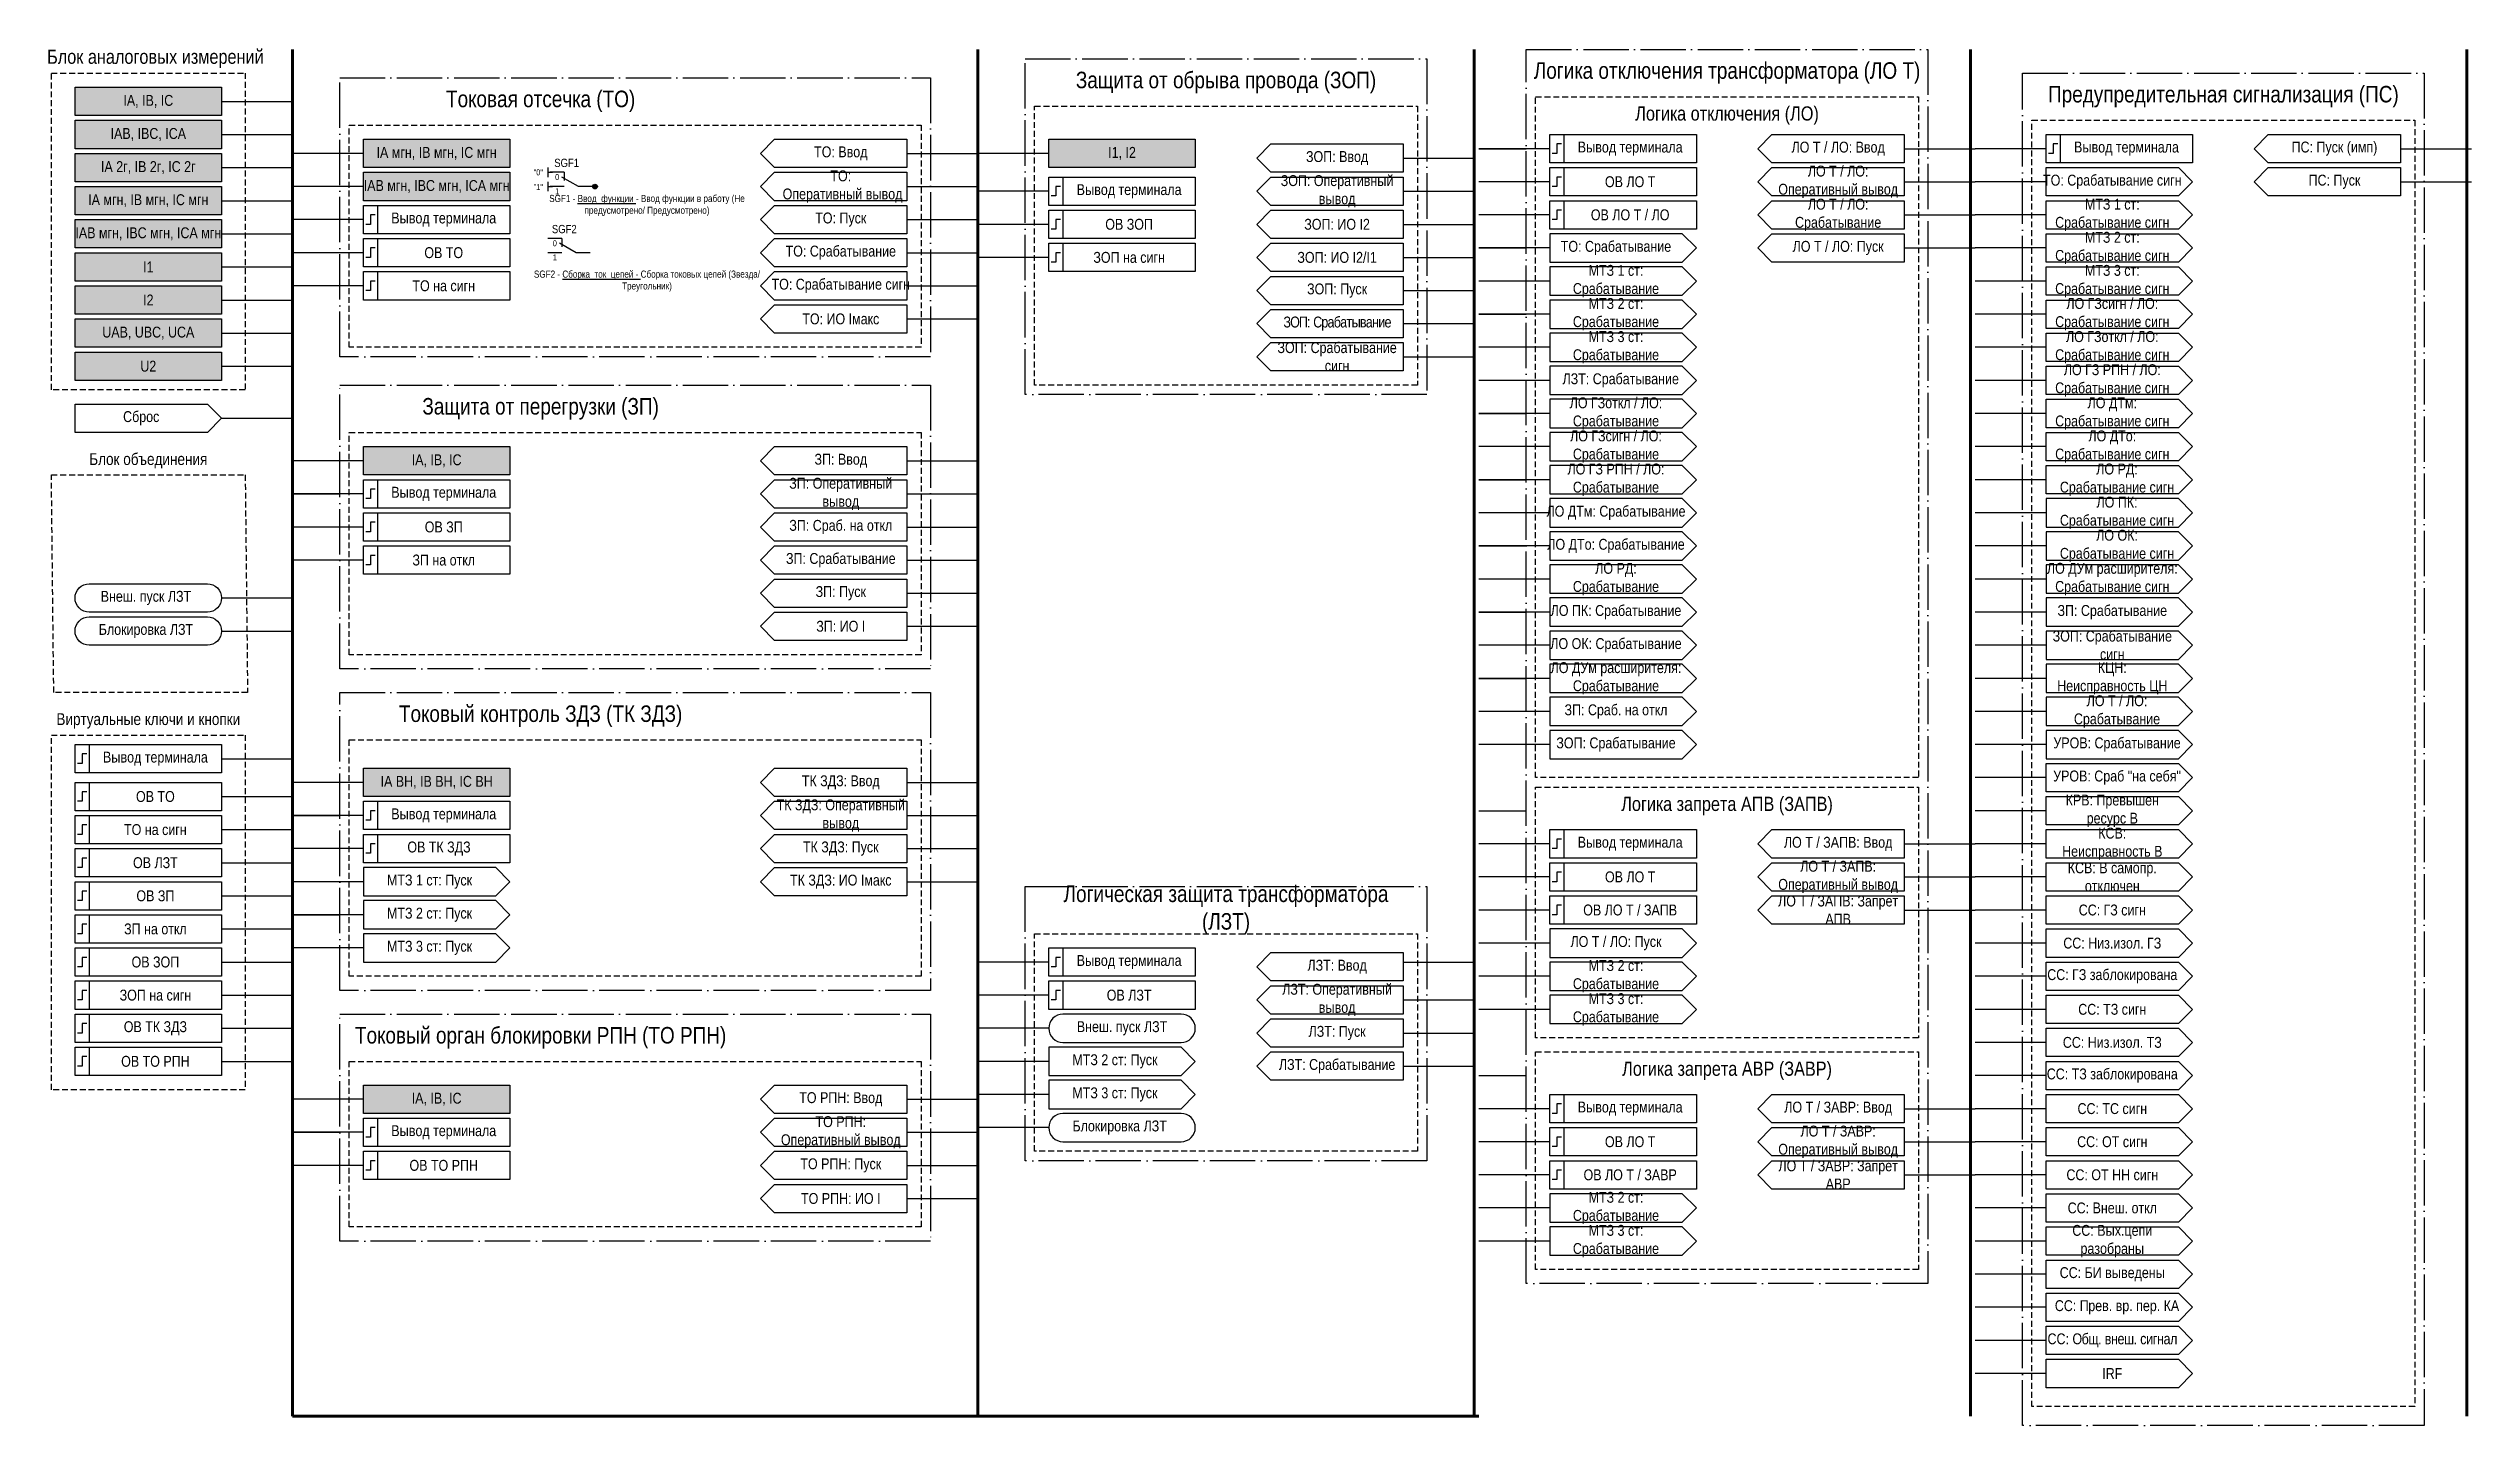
# Model space of a CAD drawing. Header units: millimetres. Extents: x -981 to 1720, y -66 to 612.
# Drawn here: x -981 to -468, y -21 to 270 of the extents above; entities that cross this region are included whole.
import ezdxf
from ezdxf.enums import TextEntityAlignment as Align

# ---------------------------------------------------------------- set-up
doc = ezdxf.new("R2010")
doc.units = ezdxf.units.MM
doc.linetypes.add('ACAD_ISO04W100', pattern=[30, 24, -3, 0, -3])
doc.linetypes.add('штриховая2', pattern=[0.375, 0.25, -0.125])
doc.layers.add('TEXT', color=7, linetype='Continuous', lineweight=25)
doc.layers.add('Основная', color=7, linetype='Continuous')
doc.styles.add('2.5_Gost_RD', font='ARIALN.TTF', dxfattribs={"height": 2.5})
doc.styles.add('3.5_Gost_RD', font='ARIALN.TTF', dxfattribs={"height": 3.5})
doc.styles.add('Вывод', font='ARIALN.TTF', dxfattribs={"height": 2.5})
doc.styles.add('Компонент', font='ARIALN.TTF', dxfattribs={"height": 3.5})

msp = doc.modelspace()

# ---------------------------------------------------------------- texts
at = {"color": 1, "ltscale": 100, "insert": (-625.5, 265), "char_height": 3.5, "width": 85, "attachment_point": 5, "style": '3.5_Gost_RD'}
msp.add_mtext('{\\C30;\\c3639023;Логика отключения трансформатора (ЛО Т)}', dxfattribs=at)
at = {"color": 30, "ltscale": 100, "true_color": 0xef8637, "attachment_point": 5, "style": '3.5_Gost_RD'}
for s, insert, char_height, width in [('Токовая отсечка (ТО)', (-876.5, 259), 3.5, 85), ('Защита от обрыва провода (ЗОП)', (-731.5, 263), 3.5, 85), ('Предупредительная сигнализация (ПС)', (-520.5, 260), 3.5, 85), ('Логика отключения (ЛО)', (-625.5, 256), 3, 81), ('Защита от перегрузки (ЗП)', (-876.5, 194), 3.5, 85), ('{\\C30;\\c1938679;Токовый контроль ЗДЗ (ТК ЗДЗ)}', (-876.5, 129), 3.5, 85), ('Логика запрета АПВ (ЗАПВ)', (-625.5, 110), 3, 81), ('Логическая защита трансформатора \\P(ЛЗТ) ', (-731.5, 88), 3.5, 85), ('Токовый орган блокировки РПН (ТО РПН)', (-876.5, 61), 3.5, 85), ('Логика запрета АВР (ЗАВР)', (-625.5, 54), 3, 81)]:
    msp.add_mtext(s, dxfattribs=dict(at, insert=insert, char_height=char_height, width=width))
at = {"color": 0, "ltscale": 100, "char_height": 2.3, "attachment_point": 5, "style": '2.5_Gost_RD'}
for s, insert, width in [('{\\C256;IA, IB, IC}', (-959.5, 259), 23.725), ('{\\C256;IAB, IBC, ICA}', (-959.5, 252), 23.725), ('{\\C256;IA 2г, IB 2г, IC 2г}', (-959.5, 245), 23.725), ('{\\C256;IA мгн, IB мгн, IC мгн}', (-898.5, 248), 31), ('{\\C256;Вывод терминала}', (-646, 249), 28), ('{\\C256;IAB мгн, IBC мгн, ICA мгн}', (-898.5, 241), 31), ('{\\C256;IA мгн, IB мгн, IC мгн}', (-959.5, 238), 31), ('{\\C256;IAB мгн, IBC мгн, ICA мгн}', (-959.5, 231), 31), ('{\\C256;I1}', (-959.5, 224), 23.725), ('{\\C256;I2}', (-959.5, 217), 23.725), ('{\\C256;UAB, UBC, UCA}', (-959.5, 210), 23.725), ('{\\C256;U2}', (-959.5, 203), 23.725), ('{\\C256;IA, IB, IC}', (-898.5, 183), 23.725), ('{\\C256;Вывод терминала}', (-897, 176), 28), ('{\\C256;УРОВ: Срабатывание}', (-543, 123), 28), ('{\\C256;IA ВН, IB ВН, IC ВН}', (-898.5, 115), 31), ('{\\C256;УРОВ: Сраб "на себя"}', (-543, 116), 28), ('{\\C256;Вывод терминала}', (-897, 108), 28), ('{\\C256;Вывод терминала}', (-646, 102), 28), ('{\\C256;IA, IB, IC}', (-898.5, 48), 31), ('{\\C256;Вывод терминала}', (-646, 46), 28), ('{\\C256;Вывод терминала}', (-897, 41), 28)]:
    msp.add_mtext(s, dxfattribs=dict(at, insert=insert, width=width))
at = {"ltscale": 100, "attachment_point": 5, "style": '2.5_Gost_RD'}
for s, insert, char_height, width in [('ТО: Ввод', (-813, 248), 2.3, 28), ('ТО:\\P Оперативный вывод', (-813, 241), 2.3, 28), ('МТЗ 1 ст: Срабатывание сигн', (-544, 235), 2.3, 27), ('МТЗ 2 ст: Срабатывание сигн', (-544, 228), 2.3, 27), ('МТЗ 1 ст: Срабатывание ', (-649, 221), 2.3, 28), ('МТЗ 3 ст: Срабатывание сигн', (-544, 221), 2.3, 27), ('МТЗ 2 ст: Срабатывание ', (-649, 214), 2.3, 28), ('ЛО ГЗсигн / ЛО: Срабатывание сигн', (-544, 214), 2.3, 28), ('МТЗ 3 ст: Срабатывание ', (-649, 207), 2.3, 28), ('ЛО ГЗоткл / ЛО: Срабатывание сигн', (-544, 207), 2.3, 28), ('ЛЗТ: Срабатывание ', (-648, 200), 2.3, 28), ('ЛО ГЗ РПН / ЛО: Срабатывание сигн', (-544, 200), 2.3, 28), ('ЛО ДТм: Срабатывание сигн', (-544, 193), 2.3, 28), ('Сброс', (-961, 192), 2.3, 28), ('Блок объединения', (-959.5, 183), 2.5, 41), ('ЛО ДТо: Срабатывание сигн', (-544, 186), 2.3, 28), ('ЗП: Ввод', (-813, 183), 2.3, 28), ('ЛО РД: Срабатывание сигн', (-543, 179), 2.3, 26.9935), ('ЛО ПК: Срабатывание сигн', (-543, 172), 2.3, 26.3225), ('ЛО ОК: Срабатывание сигн', (-543, 165), 2.3, 26.3224), ('ЛО ДУм расширителя: Срабатывание сигн', (-544, 158), 2.3, 28), ('ЗП: Пуск', (-813, 155), 2.3, 28), ('ЗП: ИО I', (-813, 148), 2.3, 28), ('ЛО ПК: Срабатывание', (-649, 151), 2.3, 26.5331), ('ЛО ОК: Срабатывание', (-649, 144), 2.3, 26.3606), ('ЛО ДУм расширителя: Срабатывание', (-649, 137), 2.3, 37.4537), ('КЦН: \\PНеисправность ЦН', (-544, 137), 2.3, 28), ('Виртуальные ключи и кнопки', (-959.5, 128), 2.5, 41), ('ТК ЗДЗ: Ввод', (-813, 115), 2.3, 28), ('ТК ЗДЗ: Оперативный вывод', (-813, 108), 2.3, 28), ('ТК ЗДЗ: Пуск', (-813, 101), 2.3, 28), ('ОВ ТК ЗДЗ ', (-898, 101), 2.3, 28), ('ТК ЗДЗ: ИО Iмакс', (-813, 94), 2.3, 28), ('СС: ГЗ сигн', (-544, 88), 2.3, 28), ('СС: Низ.изол. ГЗ', (-544, 81), 2.3, 28), ('МТЗ 2 ст: Срабатывание ', (-649, 74), 2.3, 28), ('МТЗ 3 ст: Срабатывание ', (-649, 67), 2.3, 28), ('СС: ТЗ сигн', (-544, 67), 2.3, 28), ('ОВ ТК ЗДЗ ', (-958, 63), 2.3, 28), ('ОВ ТО РПН ', (-958, 56), 2.3, 28), ('СС: Низ.изол. ТЗ', (-544, 60), 2.3, 28), ('ТО РПН: Ввод', (-813, 48), 2.3, 28), ('СС: ТС сигн', (-544, 46), 2.3, 28), ('ТО РПН: Оперативный вывод', (-813, 41), 2.3, 27.0952), ('СС: ОТ сигн', (-544, 39), 2.3, 28), ('ОВ ТО РПН ', (-897, 34), 2.3, 28), ('ТО РПН: Пуск', (-813, 34), 2.3, 28), ('СС: ОТ НН сигн', (-544, 32), 2.3, 28), ('ТО РПН: ИО I', (-813, 27), 2.3, 28), ('МТЗ 2 ст: Срабатывание ', (-649, 25), 2.3, 28), ('СС: Внеш. откл', (-544, 25), 2.3, 28), ('МТЗ 3 ст: Срабатывание ', (-649, 18), 2.3, 28), ('СС: Вых.цепи разобраны', (-544, 18), 2.3, 28), ('СС: БИ выведены', (-544, 11), 2.3, 28)]:
    msp.add_mtext(s, dxfattribs=dict(at, insert=insert, char_height=char_height, width=width))
at = {"ltscale": 100, "insert": (-878, 241.5), "char_height": 1.25, "attachment_point": 1, "style": '3.5_Gost_RD'}
msp.add_mtext_dynamic_manual_height_columns('"1"', width=2, gutter_width=17.5, heights=[0], dxfattribs=at)
at = {"color": 30, "ltscale": 100, "char_height": 1.5, "width": 49.3097, "attachment_point": 5, "style": '3.5_Gost_RD'}
for s, insert in [('SGF1 - {\\LВвод_функции} - Ввод функции в работу (Не предусмотрено/ Предусмотрено)', (-854, 237)), ('SGF2 - {\\LСборка_ток_цепей -} Сборка токовых цепей (Звезда/ Треугольник)', (-854, 221))]:
    msp.add_mtext(s, dxfattribs=dict(at, insert=insert))
at = {"layer": 'TEXT', "ltscale": 100, "attachment_point": 5, "style": '2.5_Gost_RD'}
for s, insert, char_height, width in [('Блок аналоговых измерений', (-958, 268), 3, 46.1947), ('ЗОП: Ввод', (-708, 247), 2.3, 28), ('ЛО Т / ЛО: Ввод', (-602, 249), 2.3, 28), ('Вывод терминала', (-541, 249), 2.3, 28), ('ПС: Пуск (имп)', (-497, 249), 2.3, 28), ('ЗОП: Оперативный вывод', (-708, 240), 2.3, 28), ('ЛО Т / ЛО: Оперативный вывод', (-602, 242), 2.3, 28), ('ПС: Пуск', (-497, 242), 2.3, 28), ('ЛО Т / ЛО: Срабатывание', (-602, 235), 2.3, 28), ('ЛО Т / ЛО: Пуск', (-602, 228), 2.3, 28), ('ЛО ГЗоткл / ЛО: Срабатывание', (-649, 193), 2.3, 28), ('ЛО ГЗсигн / ЛО: Срабатывание', (-649, 186), 2.3, 28), ('ЗП: Оперативный вывод', (-813, 176), 2.3, 28), ('ЛО ГЗ РПН / ЛО: Срабатывание', (-649, 179), 2.3, 28), ('ЗП: Сраб. на откл', (-813, 169), 2.3, 28), ('\\A1;Внеш. пуск ЛЗТ', (-960, 154), 2.3, 31), ('\\A1;Блокировка ЛЗТ', (-960, 147), 2.3, 31), ('ЛО Т / ЛО: Срабатывание', (-543, 130), 2.3, 28), ('ЗП: Сраб. на откл', (-649, 130), 2.3, 28), ('ЗОП: Срабатывание', (-649, 123), 2.3, 28), ('ЛО Т / ЗАПВ: Ввод', (-602, 102), 2.3, 28), ('ЛО Т / ЗАПВ: Оперативный вывод', (-602, 95), 2.3, 28), ('МТЗ 1 ст: Пуск', (-900, 94), 2.3, 28), ('МТЗ 2 ст: Пуск', (-900, 87), 2.3, 28), ('ЛО Т / ЗАПВ: Запрет АПВ', (-602, 88), 2.3, 28), ('ЛО Т / ЛО: Пуск', (-649, 81), 2.3, 28), ('МТЗ 3 ст: Пуск', (-900, 80), 2.3, 28), ('ЛЗТ: Ввод', (-708, 76), 2.3, 28), ('ЛЗТ: Оперативный вывод', (-708, 69), 2.3, 28), ('\\A1;Внеш. пуск ЛЗТ', (-753.5, 63), 2.3, 31), ('ЛЗТ: Пуск', (-708, 62), 2.3, 28), ('МТЗ 2 ст: Пуск', (-755, 56), 2.3, 28), ('ЛЗТ: Срабатывание', (-708, 55), 2.3, 28), ('МТЗ 3 ст: Пуск', (-755, 49), 2.3, 28), ('ЛО Т / ЗАВР: Ввод', (-602, 46), 2.3, 28), ('\\A1;Блокировка ЛЗТ', (-754, 42), 2.3, 31), ('ЛО Т / ЗАВР: Оперативный вывод', (-602, 39), 2.3, 28), ('ЛО Т / ЗАВР: Запрет АВР', (-602, 32), 2.3, 28), ('СС: {\\T0.95;Общ. внеш. сигнал}', (-544, -3), 2.3, 28)]:
    msp.add_mtext(s, dxfattribs=dict(at, insert=insert, char_height=char_height, width=width))
at = {"layer": 'TEXT', "color": 0, "ltscale": 100, "char_height": 2.3, "attachment_point": 5, "style": '2.5_Gost_RD'}
for s, insert, width in [('{\\C256;I1, I2}', (-753.5, 248), 31), ('{\\C256;Вывод терминала}', (-752, 240), 28), ('{\\C256;ОВ ЛО Т}', (-646, 242), 28), ('{\\C256;ТО: Срабатывание сигн}', (-544, 242), 28), ('{\\C256;ОВ ЛО Т / ЛО}', (-646, 235), 28), ('{\\C256;Вывод терминала}', (-897, 234), 28), ('{\\C256;ТО: Пуск}', (-813, 234), 28), ('{\\C256;ОВ ЗОП}', (-752, 233), 28), ('{\\C256;ЗОП: ИО I2}', (-708, 233), 28), ('{\\C256;ОВ ТО}', (-897, 227), 28), ('{\\C256;ТО: Срабатывание}', (-813, 227), 28), ('{\\C256;ЗОП на сигн}', (-752, 226), 28), ('{\\C256;ЗОП: ИО I2/I1}', (-708, 226), 28), ('{\\C256;ТО на сигн}', (-897, 220), 28), ('{\\C256;ТО: Срабатывание сигн}', (-813, 220), 28), ('{\\C256;ЗОП: Пуск}', (-708, 219), 28), ('{\\C256;ТО: ИО Iмакс}', (-813, 213), 28), ('{\\T0.9;\\C256;ЗОП: Срабатывание}', (-708, 212), 28), ('{\\C256;ЗОП: Срабатывание сигн}', (-708, 205), 28), ('{\\C256;ОВ ЗП}', (-897, 169), 28), ('{\\C256;ЛО ДТм: Срабатывание}', (-649, 172), 28), ('{\\C256;ЛО ДТо: Срабатывание}', (-649, 165), 28), ('{\\C256;ЗП на откл}', (-897, 162), 28), ('{\\C256;ЗП: Срабатывание}', (-813, 162), 28), ('{\\C256;ЛО РД: Срабатывание}', (-649, 158), 25.2389), ('{\\C256;ЗП: Срабатывание}', (-544, 151), 28), ('{\\C256;ЗОП: Срабатывание сигн}', (-544, 144), 28), ('{\\C256;Вывод терминала}', (-958, 120), 28), ('{\\C256;ОВ ТО}', (-958, 112), 28), ('{\\C256;КРВ: Превышен ресурс В}', (-544, 109), 28), ('{\\C256;ТО на сигн}', (-958, 105), 28), ('{\\C256;КСВ: \\PНеисправность В}', (-544, 102), 28), ('{\\C256;ОВ ЛЗТ}', (-958, 98), 28), ('{\\C256;КСВ: В самопр. отключен}', (-544, 95), 28), ('{\\C256;ОВ ЛО Т}', (-646, 95), 28), ('{\\C256;ОВ ЗП}', (-958, 91), 28), ('{\\C256;ЗП на откл}', (-958, 84), 28), ('{\\C256;ОВ ЗОП}', (-958, 77), 28), ('{\\C256;Вывод терминала}', (-752, 77), 28), ('{\\C256;СС: ГЗ заблокирована}', (-544, 74), 28), ('{\\C256;ЗОП на сигн}', (-958, 70), 28), ('{\\C256;ОВ ЛЗТ}', (-752, 70), 28), ('{\\C256;СС: ТЗ заблокирована}', (-544, 53), 28), ('{\\C256;ОВ ЛО Т}', (-646, 39), 28), ('{\\C256;СС: \\T0.95;П\\T1;рев. вр. пер. КА}', (-543, 4), 28), ('{\\C256;IRF}', (-544, -10), 28)]:
    msp.add_mtext(s, dxfattribs=dict(at, insert=insert, width=width))
at = {"layer": 'Основная', "color": 0, "ltscale": 100, "char_height": 2.3, "width": 28, "attachment_point": 5, "style": '2.5_Gost_RD'}
for s, insert in [('{\\C256;ТО: Срабатывание}', (-649, 228)), ('{\\C256;ОВ ЛО Т / ЗАПВ}', (-646, 88)), ('{\\C256;ОВ ЛО Т / ЗАВР}', (-646, 32))]:
    msp.add_mtext(s, dxfattribs=dict(at, insert=insert))

# ---------------------------------------------------------------- blocks, each defined once
blk = doc.blocks.new('*U958')
at = {"layer": 'Основная', "color": 0}
blk.add_line((0, 0), (7, 4), dxfattribs=at)
at = {"layer": 'Основная', "ltscale": 0.35}
blk.add_line((6, 6), (6, 2.5), dxfattribs=at)
blk = doc.blocks.new('*U985')
at = {"layer": 'Основная', "color": 0}
for p, q in [((-3, 6), (-9, 6)), ((-3, 0), (-9, 0)), ((9, 0), (3, 0))]:
    blk.add_line(p, q, dxfattribs=at)
at = {"layer": 'Основная', "ltscale": 0.25, "xscale": -1}
blk.add_blockref('*U958', (3, 0), dxfattribs=at)
at = {"layer": 'Основная'}
for tag, height, style, p in [('ОУ', 3.5, 'Компонент', (-2, 10)), ('В1', 2.5, 'Вывод', (-14, 6)), ('В2', 2.5, 'Вывод', (-6, 4)), ('В3', 2.5, 'Вывод', (-6, -2))]:
    blk.add_attdef(tag, text='', height=height, dxfattribs=dict(at, style=style)).set_placement(p, align=Align.MIDDLE_CENTER)
blk = doc.blocks.new('Точка')
at = {"ltscale": 100}
h = blk.add_hatch(color=256, dxfattribs=at)
h.dxf.hatch_style = 1
edge = h.paths.add_edge_path()
edge.add_arc((0, 0), 0.5, 0, 360)
blk.add_circle((0, 0), 0.5, dxfattribs=at)

# ---------------------------------------------------------------- hatches: boundary and pattern name
at = {"ltscale": 100, "true_color": 0xef8637}
h = msp.add_hatch(color=30, dxfattribs=at)
h.dxf.hatch_style = 1
h.paths.add_polyline_path([(-975, 262), (-944, 262), (-944, 256), (-975, 256)])
h = msp.add_hatch(color=30, dxfattribs=at)
h.dxf.hatch_style = 1
h.paths.add_polyline_path([(-975, 255), (-944, 255), (-944, 249), (-975, 249)])
h = msp.add_hatch(color=30, dxfattribs=at)
h.dxf.hatch_style = 1
h.paths.add_polyline_path([(-975, 248), (-944, 248), (-944, 242), (-975, 242)])
h = msp.add_hatch(color=30, dxfattribs=at)
h.dxf.hatch_style = 1
h.paths.add_polyline_path([(-914, 251), (-883, 251), (-883, 245), (-914, 245)])
h = msp.add_hatch(color=30, dxfattribs=at)
h.dxf.hatch_style = 1
h.paths.add_polyline_path([(-769, 251), (-738, 251), (-738, 245), (-769, 245)])
h = msp.add_hatch(color=30, dxfattribs=at)
h.dxf.hatch_style = 1
h.paths.add_polyline_path([(-975, 241), (-944, 241), (-944, 235), (-975, 235)])
h = msp.add_hatch(color=30, dxfattribs=at)
h.dxf.hatch_style = 1
h.paths.add_polyline_path([(-914, 244), (-883, 244), (-883, 238), (-914, 238)])
h = msp.add_hatch(color=30, dxfattribs=at)
h.dxf.hatch_style = 1
h.paths.add_polyline_path([(-975, 234), (-944, 234), (-944, 228), (-975, 228)])
h = msp.add_hatch(color=30, dxfattribs=at)
h.dxf.hatch_style = 1
h.paths.add_polyline_path([(-975, 227), (-944, 227), (-944, 221), (-975, 221)])
h = msp.add_hatch(color=30, dxfattribs=at)
h.dxf.hatch_style = 1
h.paths.add_polyline_path([(-975, 220), (-944, 220), (-944, 214), (-975, 214)])
h = msp.add_hatch(color=30, dxfattribs=at)
h.dxf.hatch_style = 1
h.paths.add_polyline_path([(-975, 213), (-944, 213), (-944, 207), (-975, 207)])
h = msp.add_hatch(color=30, dxfattribs=at)
h.dxf.hatch_style = 1
h.paths.add_polyline_path([(-975, 206), (-944, 206), (-944, 200), (-975, 200)])
h = msp.add_hatch(color=30, dxfattribs=at)
h.dxf.hatch_style = 1
h.paths.add_polyline_path([(-914, 186), (-883, 186), (-883, 180), (-914, 180)])
h = msp.add_hatch(color=30, dxfattribs=at)
h.dxf.hatch_style = 1
h.paths.add_polyline_path([(-914, 118), (-883, 118), (-883, 112), (-914, 112)])
h = msp.add_hatch(color=30, dxfattribs=at)
h.dxf.hatch_style = 1
h.paths.add_polyline_path([(-914, 51), (-883, 51), (-883, 45), (-914, 45)])

# ---------------------------------------------------------------- linework, layer by layer
at = {"lineweight": 100, "ltscale": 100}
for p, q in [((-929, 270), (-929, -19)), ((-784, 270), (-784, -19)), ((-679, 270), (-679, -19)), ((-574, 270), (-574, -19)), ((-469, 270), (-469, -19)), ((-929, -19), (-678, -19))]:
    msp.add_line(p, q, dxfattribs=at)
at = {"ltscale": 100}
for p, q in [((-944, 259), (-929, 259)), ((-944, 252), (-929, 252)), ((-914, 248), (-929, 248)), ((-799, 248), (-784, 248)), ((-769, 248), (-784, 248)), ((-694, 247), (-679, 247)), ((-663, 249), (-678, 249)), ((-678, 249), (-668, 249)), ((-588, 249), (-573, 249)), ((-558, 249), (-573, 249)), ((-483, 249), (-468, 249)), ((-944, 245), (-929, 245)), ((-914, 241), (-929, 241)), ((-875, 245), (-875, 243)), ((-875, 244), (-874, 244)), ((-875, 242), (-875, 240)), ((-875, 241), (-874, 241)), ((-799, 241), (-784, 241)), ((-663, 242), (-678, 242)), ((-588, 242), (-573, 242)), ((-558, 242), (-573, 242)), ((-483, 242), (-468, 242)), ((-944, 238), (-929, 238)), ((-769, 240), (-784, 240)), ((-694, 240), (-679, 240)), ((-944, 231), (-929, 231)), ((-914, 234), (-929, 234)), ((-799, 234), (-784, 234)), ((-769, 233), (-784, 233)), ((-694, 233), (-679, 233)), ((-663, 235), (-678, 235)), ((-588, 235), (-573, 235)), ((-558, 235), (-573, 235)), ((-914, 227), (-929, 227)), ((-799, 227), (-784, 227)), ((-769, 226), (-784, 226)), ((-694, 226), (-679, 226)), ((-663, 228), (-678, 228)), ((-678, 228), (-668, 228)), ((-588, 228), (-573, 228)), ((-558, 228), (-573, 228)), ((-944, 224), (-929, 224)), ((-663, 221), (-678, 221)), ((-558, 221), (-573, 221)), ((-944, 217), (-929, 217)), ((-914, 220), (-929, 220)), ((-799, 220), (-784, 220)), ((-694, 219), (-679, 219)), ((-799, 213), (-784, 213)), ((-694, 212), (-679, 212)), ((-663, 214), (-678, 214)), ((-678, 214), (-668, 214)), ((-558, 214), (-573, 214)), ((-944, 210), (-929, 210)), ((-663, 207), (-678, 207)), ((-558, 207), (-573, 207)), ((-944, 203), (-929, 203)), ((-694, 205), (-679, 205)), ((-663, 200), (-678, 200)), ((-558, 200), (-573, 200)), ((-944, 192), (-929, 192)), ((-663, 193), (-678, 193)), ((-678, 193), (-668, 193)), ((-558, 193), (-573, 193)), ((-663, 186), (-678, 186)), ((-558, 186), (-573, 186)), ((-914, 183), (-929, 183)), ((-799, 183), (-784, 183)), ((-914, 176), (-929, 176)), ((-929, 176), (-919, 176)), ((-799, 176), (-784, 176)), ((-663, 179), (-678, 179)), ((-678, 179), (-668, 179)), ((-558, 179), (-573, 179)), ((-663, 172), (-678, 172)), ((-558, 172), (-573, 172)), ((-914, 169), (-929, 169)), ((-799, 169), (-784, 169)), ((-663, 165), (-678, 165)), ((-678, 165), (-668, 165)), ((-558, 165), (-573, 165)), ((-914, 162), (-929, 162)), ((-799, 162), (-784, 162)), ((-944, 154), (-929, 154)), ((-827, 158), (-830, 155)), ((-830, 155), (-827, 152)), ((-827, 158), (-799, 158)), ((-799, 155), (-784, 155)), ((-663, 158), (-678, 158)), ((-558, 158), (-573, 158)), ((-827, 151), (-830, 148)), ((-827, 151), (-799, 151)), ((-663, 151), (-678, 151)), ((-678, 151), (-668, 151)), ((-558, 151), (-573, 151)), ((-944, 147), (-929, 147)), ((-830, 148), (-827, 145)), ((-799, 148), (-784, 148)), ((-663, 144), (-678, 144)), ((-558, 144), (-573, 144)), ((-663, 137), (-678, 137)), ((-678, 137), (-668, 137)), ((-558, 137), (-573, 137)), ((-663, 130), (-678, 130)), ((-558, 130), (-573, 130)), ((-944, 120), (-929, 120)), ((-663, 123), (-678, 123)), ((-558, 123), (-573, 123)), ((-914, 115), (-929, 115)), ((-799, 115), (-784, 115)), ((-558, 116), (-573, 116)), ((-944, 112), (-929, 112)), ((-914, 108), (-929, 108)), ((-929, 108), (-919, 108)), ((-799, 108), (-784, 108)), ((-678, 109), (-668, 109)), ((-558, 109), (-573, 109)), ((-944, 105), (-929, 105)), ((-827, 104), (-830, 101)), ((-827, 104), (-799, 104)), ((-944, 98), (-929, 98)), ((-914, 101), (-929, 101)), ((-830, 101), (-827, 98)), ((-799, 101), (-784, 101)), ((-663, 102), (-678, 102)), ((-588, 102), (-573, 102)), ((-558, 102), (-573, 102)), ((-914, 94), (-929, 94)), ((-827, 97), (-830, 94)), ((-830, 94), (-827, 91)), ((-827, 97), (-799, 97)), ((-799, 94), (-784, 94)), ((-663, 95), (-678, 95)), ((-588, 95), (-573, 95)), ((-558, 95), (-573, 95)), ((-944, 91), (-929, 91)), ((-663, 88), (-678, 88)), ((-616, 91), (-619, 88)), ((-619, 88), (-616, 85)), ((-588, 88), (-573, 88)), ((-558, 88), (-573, 88)), ((-944, 84), (-929, 84)), ((-914, 87), (-929, 87)), ((-929, 87), (-919, 87)), ((-944, 77), (-929, 77)), ((-914, 80), (-929, 80)), ((-769, 77), (-784, 77)), ((-694, 77), (-679, 77)), ((-663, 81), (-678, 81)), ((-558, 81), (-573, 81)), ((-663, 74), (-678, 74)), ((-558, 74), (-573, 74)), ((-944, 70), (-929, 70)), ((-769, 70), (-784, 70)), ((-694, 69), (-679, 69)), ((-663, 67), (-678, 67)), ((-558, 67), (-573, 67)), ((-944, 63), (-929, 63)), ((-769, 63), (-784, 63)), ((-694, 62), (-679, 62)), ((-558, 60), (-573, 60)), ((-944, 56), (-929, 56)), ((-769, 56), (-784, 56)), ((-694, 55), (-679, 55)), ((-678, 53), (-668, 53)), ((-558, 53), (-573, 53)), ((-914, 48), (-929, 48)), ((-799, 48), (-784, 48)), ((-769, 49), (-784, 49)), ((-769, 42), (-784, 42)), ((-663, 46), (-678, 46)), ((-588, 46), (-573, 46)), ((-558, 46), (-573, 46)), ((-914, 41), (-929, 41)), ((-929, 41), (-919, 41)), ((-827, 37), (-830, 34)), ((-827, 37), (-799, 37)), ((-799, 41), (-784, 41)), ((-663, 39), (-678, 39)), ((-588, 39), (-573, 39)), ((-558, 39), (-573, 39)), ((-914, 34), (-929, 34)), ((-830, 34), (-827, 31)), ((-799, 34), (-784, 34)), ((-663, 32), (-678, 32)), ((-616, 35), (-619, 32)), ((-619, 32), (-616, 29)), ((-588, 32), (-573, 32)), ((-558, 32), (-573, 32)), ((-827, 30), (-830, 27)), ((-830, 27), (-827, 24)), ((-827, 30), (-799, 30)), ((-799, 27), (-784, 27)), ((-663, 25), (-678, 25)), ((-558, 25), (-573, 25)), ((-663, 18), (-678, 18)), ((-558, 18), (-573, 18)), ((-558, 11), (-573, 11)), ((-558, 4), (-573, 4)), ((-558, -3), (-573, -3)), ((-558, -10), (-573, -10))]:
    msp.add_line(p, q, dxfattribs=at)
at = {"color": 251, "linetype": 'ACAD_ISO04W100', "lineweight": 30, "ltscale": 0.4, "true_color": 0x58595b}
for points in [[(-774, 268), (-689, 268), (-689, 197), (-774, 197)], [(-668, 270), (-583, 270), (-583, 9), (-668, 9)], [(-919, 264), (-794, 264), (-794, 205), (-919, 205)], [(-563, 265), (-478, 265), (-478, -21), (-563, -21)], [(-919, 199), (-794, 199), (-794, 139), (-919, 139)], [(-919, 134), (-794, 134), (-794, 71), (-919, 71)], [(-774, 93), (-689, 93), (-689, 35), (-774, 35)], [(-919, 66), (-794, 66), (-794, 18), (-919, 18)]]:
    msp.add_lwpolyline(points, close=True, dxfattribs=at)
at = {"color": 7, "linetype": 'штриховая2', "ltscale": 5}
for points in [[(-980, 265), (-939, 265), (-939, 198), (-980, 198)], [(-980, 180), (-939, 180), (-938.5, 134), (-979.5, 134)], [(-980, 125), (-939, 125), (-939, 50), (-980, 50)]]:
    msp.add_lwpolyline(points, close=True, dxfattribs=at)
at = {"ltscale": 100}
for points in [[(-975, 262), (-944, 262), (-944, 256), (-975, 256)], [(-975, 255), (-944, 255), (-944, 249), (-975, 249)], [(-663, 252), (-660, 252), (-660, 246), (-663, 246)], [(-663, 252), (-632, 252), (-632, 246), (-663, 246)], [(-558, 252), (-555, 252), (-555, 246), (-558, 246)], [(-558, 252), (-527, 252), (-527, 246), (-558, 246)], [(-975, 248), (-944, 248), (-944, 242), (-975, 242)], [(-914, 251), (-883, 251), (-883, 245), (-914, 245)], [(-799, 251), (-799, 245), (-827, 245), (-830, 248), (-827, 251)], [(-769, 251), (-738, 251), (-738, 245), (-769, 245)], [(-694, 250), (-694, 244), (-722, 244), (-725, 247), (-722, 250)], [(-975, 241), (-944, 241), (-944, 235), (-975, 235)], [(-914, 244), (-883, 244), (-883, 238), (-914, 238)], [(-799, 244), (-799, 238), (-827, 238), (-830, 241), (-827, 244)], [(-769, 243), (-766, 243), (-766, 237), (-769, 237)], [(-769, 243), (-738, 243), (-738, 237), (-769, 237)], [(-694, 243), (-694, 237), (-722, 237), (-725, 240), (-722, 243)], [(-663, 245), (-660, 245), (-660, 239), (-663, 239)], [(-663, 245), (-632, 245), (-632, 239), (-663, 239)], [(-914, 237), (-911, 237), (-911, 231), (-914, 231)], [(-914, 237), (-883, 237), (-883, 231), (-914, 231)], [(-769, 236), (-738, 236), (-738, 230), (-769, 230)], [(-769, 236), (-766, 236), (-766, 230), (-769, 230)], [(-663, 238), (-660, 238), (-660, 232), (-663, 232)], [(-663, 238), (-632, 238), (-632, 232), (-663, 232)], [(-975, 234), (-944, 234), (-944, 228), (-975, 228)], [(-975, 227), (-944, 227), (-944, 221), (-975, 221)], [(-914, 230), (-883, 230), (-883, 224), (-914, 224)], [(-914, 230), (-911, 230), (-911, 224), (-914, 224)], [(-769, 229), (-766, 229), (-766, 223), (-769, 223)], [(-769, 229), (-738, 229), (-738, 223), (-769, 223)], [(-914, 223), (-911, 223), (-911, 217), (-914, 217)], [(-914, 223), (-883, 223), (-883, 217), (-914, 217)], [(-975, 220), (-944, 220), (-944, 214), (-975, 214)], [(-975, 213), (-944, 213), (-944, 207), (-975, 207)], [(-975, 206), (-944, 206), (-944, 200), (-975, 200)], [(-914, 186), (-883, 186), (-883, 180), (-914, 180)], [(-914, 179), (-911, 179), (-911, 173), (-914, 173)], [(-914, 179), (-883, 179), (-883, 173), (-914, 173)], [(-914, 172), (-911, 172), (-911, 166), (-914, 166)], [(-914, 172), (-883, 172), (-883, 166), (-914, 166)], [(-827, 172), (-799, 172), (-799, 166), (-827, 166), (-830, 169)], [(-914, 165), (-911, 165), (-911, 159), (-914, 159)], [(-914, 165), (-883, 165), (-883, 159), (-914, 159)], [(-827, 165), (-799, 165), (-799, 159), (-827, 159), (-830, 162)], [(-975, 123), (-972, 123), (-972, 117), (-975, 117)], [(-975, 123), (-944, 123), (-944, 117), (-975, 117)], [(-914, 118), (-883, 118), (-883, 112), (-914, 112)], [(-975, 115), (-972, 115), (-972, 109), (-975, 109)], [(-975, 115), (-944, 115), (-944, 109), (-975, 109)], [(-975, 108), (-972, 108), (-972, 102), (-975, 102)], [(-975, 108), (-944, 108), (-944, 102), (-975, 102)], [(-914, 111), (-911, 111), (-911, 105), (-914, 105)], [(-914, 111), (-883, 111), (-883, 105), (-914, 105)], [(-914, 104), (-911, 104), (-911, 98), (-914, 98)], [(-914, 104), (-883, 104), (-883, 98), (-914, 98)], [(-663, 105), (-660, 105), (-660, 99), (-663, 99)], [(-663, 105), (-632, 105), (-632, 99), (-663, 99)], [(-975, 101), (-972, 101), (-972, 95), (-975, 95)], [(-975, 101), (-944, 101), (-944, 95), (-975, 95)], [(-663, 98), (-660, 98), (-660, 92), (-663, 92)], [(-663, 98), (-632, 98), (-632, 92), (-663, 92)], [(-975, 94), (-972, 94), (-972, 88), (-975, 88)], [(-975, 94), (-944, 94), (-944, 88), (-975, 88)], [(-663, 91), (-660, 91), (-660, 85), (-663, 85)], [(-663, 91), (-632, 91), (-632, 85), (-663, 85)], [(-975, 87), (-972, 87), (-972, 81), (-975, 81)], [(-975, 87), (-944, 87), (-944, 81), (-975, 81)], [(-975, 80), (-972, 80), (-972, 74), (-975, 74)], [(-975, 80), (-944, 80), (-944, 74), (-975, 74)], [(-769, 80), (-766, 80), (-766, 74), (-769, 74)], [(-769, 80), (-738, 80), (-738, 74), (-769, 74)], [(-975, 73), (-972, 73), (-972, 67), (-975, 67)], [(-975, 73), (-944, 73), (-944, 67), (-975, 67)], [(-769, 73), (-766, 73), (-766, 67), (-769, 67)], [(-769, 73), (-738, 73), (-738, 67), (-769, 67)], [(-975, 66), (-972, 66), (-972, 60), (-975, 60)], [(-975, 66), (-944, 66), (-944, 60), (-975, 60)], [(-975, 59), (-972, 59), (-972, 53), (-975, 53)], [(-975, 59), (-944, 59), (-944, 53), (-975, 53)], [(-914, 51), (-883, 51), (-883, 45), (-914, 45)], [(-663, 49), (-660, 49), (-660, 43), (-663, 43)], [(-663, 49), (-632, 49), (-632, 43), (-663, 43)], [(-914, 44), (-911, 44), (-911, 38), (-914, 38)], [(-914, 44), (-883, 44), (-883, 38), (-914, 38)], [(-663, 42), (-660, 42), (-660, 36), (-663, 36)], [(-663, 42), (-632, 42), (-632, 36), (-663, 36)], [(-914, 37), (-911, 37), (-911, 31), (-914, 31)], [(-914, 37), (-883, 37), (-883, 31), (-914, 31)], [(-663, 35), (-660, 35), (-660, 29), (-663, 29)], [(-663, 35), (-632, 35), (-632, 29), (-663, 29)]]:
    msp.add_lwpolyline(points, close=True, dxfattribs=at)
at = {"linetype": 'штриховая2', "ltscale": 5}
for points in [[(-772, 258), (-691, 258), (-691, 199), (-772, 199)], [(-666, 260), (-585, 260), (-585, 116), (-666, 116)], [(-917, 254), (-796, 254), (-796, 207), (-917, 207)], [(-561, 255), (-480, 255), (-480, -17), (-561, -17)], [(-917, 189), (-796, 189), (-796, 142), (-917, 142)], [(-917, 124), (-796, 124), (-796, 74), (-917, 74)], [(-666, 114), (-585, 114), (-585, 61), (-666, 61)], [(-772, 83), (-691, 83), (-691, 37), (-772, 37)], [(-666, 58), (-585, 58), (-585, 12), (-666, 12)], [(-917, 56), (-796, 56), (-796, 21), (-917, 21)]]:
    msp.add_lwpolyline(points, close=True, dxfattribs=at)
at = {"ltscale": 100}
for points in [[(-619, 249), (-616, 252), (-588, 252), (-588, 246), (-616, 246), (-619, 249)], [(-514, 249), (-511, 252), (-483, 252), (-483, 246), (-511, 246), (-514, 249)], [(-619, 242), (-616, 245), (-588, 245), (-588, 239), (-616, 239), (-619, 242)], [(-558, 245), (-530, 245), (-527, 242), (-530, 239), (-558, 239), (-558, 245)], [(-514, 242), (-511, 245), (-483, 245), (-483, 239), (-511, 239), (-514, 242)], [(-830, 234), (-827, 237), (-799, 237), (-799, 231), (-827, 231), (-830, 234)], [(-725, 233), (-722, 236), (-694, 236), (-694, 230), (-722, 230), (-725, 233)], [(-558, 238), (-530, 238), (-527, 235), (-530, 232), (-558, 232), (-558, 238)], [(-632, 228), (-635, 231), (-663, 231), (-663, 225), (-635, 225), (-632, 228)], [(-558, 231), (-530, 231), (-527, 228), (-530, 225), (-558, 225), (-558, 231)], [(-830, 227), (-827, 230), (-799, 230), (-799, 224), (-827, 224), (-830, 227)], [(-725, 226), (-722, 229), (-694, 229), (-694, 223), (-722, 223), (-725, 226)], [(-830, 220), (-827, 223), (-799, 223), (-799, 217), (-827, 217), (-830, 220)], [(-725, 219), (-722, 222), (-694, 222), (-694, 216), (-722, 216), (-725, 219)], [(-632, 221), (-635, 224), (-663, 224), (-663, 218), (-635, 218), (-632, 221)], [(-558, 224), (-530, 224), (-527, 221), (-530, 218), (-558, 218), (-558, 224)], [(-830, 213), (-827, 216), (-799, 216), (-799, 210), (-827, 210), (-830, 213)], [(-632, 214), (-635, 217), (-663, 217), (-663, 211), (-635, 211), (-632, 214)], [(-558, 217), (-530, 217), (-527, 214), (-530, 211), (-558, 211), (-558, 217)], [(-725, 212), (-722, 215), (-694, 215), (-694, 209), (-722, 209), (-725, 212)], [(-725, 205), (-722, 208), (-694, 208), (-694, 202), (-722, 202), (-725, 205)], [(-632, 207), (-635, 210), (-663, 210), (-663, 204), (-635, 204), (-632, 207)], [(-558, 210), (-530, 210), (-527, 207), (-530, 204), (-558, 204), (-558, 210)], [(-632, 200), (-635, 203), (-663, 203), (-663, 197), (-635, 197), (-632, 200)], [(-558, 203), (-530, 203), (-527, 200), (-530, 197), (-558, 197), (-558, 203)], [(-975, 195), (-947, 195), (-944, 192), (-947, 189), (-975, 189), (-975, 195)], [(-632, 193), (-635, 196), (-663, 196), (-663, 190), (-635, 190), (-632, 193)], [(-558, 196), (-530, 196), (-527, 193), (-530, 190), (-558, 190), (-558, 196)], [(-830, 183), (-827, 186), (-799, 186), (-799, 180), (-827, 180), (-830, 183)], [(-632, 186), (-635, 189), (-663, 189), (-663, 183), (-635, 183), (-632, 186)], [(-558, 189), (-530, 189), (-527, 186), (-530, 183), (-558, 183), (-558, 189)], [(-632, 179), (-635, 182), (-663, 182), (-663, 176), (-635, 176), (-632, 179)], [(-558, 182), (-530, 182), (-527, 179), (-530, 176), (-558, 176), (-558, 182)], [(-830, 176), (-827, 179), (-799, 179), (-799, 173), (-827, 173), (-830, 176)], [(-632, 172), (-635, 175), (-663, 175), (-663, 169), (-635, 169), (-632, 172)], [(-527, 172), (-530, 175), (-558, 175), (-558, 169), (-530, 169), (-527, 172)], [(-632, 165), (-635, 168), (-663, 168), (-663, 162), (-635, 162), (-632, 165)], [(-527, 165), (-530, 168), (-558, 168), (-558, 162), (-530, 162), (-527, 165)], [(-632, 158), (-635, 161), (-663, 161), (-663, 155), (-635, 155), (-632, 158)], [(-527, 158), (-530, 161), (-558, 161), (-558, 155), (-530, 155), (-527, 158)], [(-830, 155), (-827, 158), (-799, 158), (-799, 152), (-827, 152), (-830, 155)], [(-632, 151), (-635, 154), (-663, 154), (-663, 148), (-635, 148), (-632, 151)], [(-527, 151), (-530, 154), (-558, 154), (-558, 148), (-530, 148), (-527, 151)], [(-830, 148), (-827, 151), (-799, 151), (-799, 145), (-827, 145), (-830, 148)], [(-632, 144), (-635, 147), (-663, 147), (-663, 141), (-635, 141), (-632, 144)], [(-527, 144), (-530, 147), (-558, 147), (-558, 141), (-530, 141), (-527, 144)], [(-632, 137), (-635, 140), (-663, 140), (-663, 134), (-635, 134), (-632, 137)], [(-527, 137), (-530, 140), (-558, 140), (-558, 134), (-530, 134), (-527, 137)], [(-632, 130), (-635, 133), (-663, 133), (-663, 127), (-635, 127), (-632, 130)], [(-527, 130), (-530, 133), (-558, 133), (-558, 127), (-530, 127), (-527, 130)], [(-632, 123), (-635, 126), (-663, 126), (-663, 120), (-635, 120), (-632, 123)], [(-527, 123), (-530, 126), (-558, 126), (-558, 120), (-530, 120), (-527, 123)], [(-830, 115), (-827, 118), (-799, 118), (-799, 112), (-827, 112), (-830, 115)], [(-558, 119), (-530, 119), (-527, 116), (-530, 113), (-558, 113), (-558, 119)], [(-830, 108), (-827, 111), (-799, 111), (-799, 105), (-827, 105), (-830, 108)], [(-558, 112), (-530, 112), (-527, 109), (-530, 106), (-558, 106), (-558, 112)], [(-830, 101), (-827, 104), (-799, 104), (-799, 98), (-827, 98), (-830, 101)], [(-619, 102), (-616, 105), (-588, 105), (-588, 99), (-616, 99), (-619, 102)], [(-558, 105), (-530, 105), (-527, 102), (-530, 99), (-558, 99), (-558, 105)], [(-619, 95), (-616, 98), (-588, 98), (-588, 92), (-616, 92), (-619, 95)], [(-558, 98), (-530, 98), (-527, 95), (-530, 92), (-558, 92), (-558, 98)], [(-883, 94), (-886, 97), (-914, 97), (-914, 91), (-886, 91), (-883, 94)], [(-830, 94), (-827, 97), (-799, 97), (-799, 91), (-827, 91), (-830, 94)], [(-883, 87), (-886, 90), (-914, 90), (-914, 84), (-886, 84), (-883, 87)], [(-619, 88), (-616, 91), (-588, 91), (-588, 85), (-616, 85), (-619, 88)], [(-558, 91), (-530, 91), (-527, 88), (-530, 85), (-558, 85), (-558, 91)], [(-883, 80), (-886, 83), (-914, 83), (-914, 77), (-886, 77), (-883, 80)], [(-632, 81), (-635, 84), (-663, 84), (-663, 78), (-635, 78), (-632, 81)], [(-558, 84), (-530, 84), (-527, 81), (-530, 78), (-558, 78), (-558, 84)], [(-725, 76), (-722, 79), (-694, 79), (-694, 73), (-722, 73), (-725, 76)], [(-632, 74), (-635, 77), (-663, 77), (-663, 71), (-635, 71), (-632, 74)], [(-558, 77), (-530, 77), (-527, 74), (-530, 71), (-558, 71), (-558, 77)], [(-725, 69), (-722, 72), (-694, 72), (-694, 66), (-722, 66), (-725, 69)], [(-632, 67), (-635, 70), (-663, 70), (-663, 64), (-635, 64), (-632, 67)], [(-558, 70), (-530, 70), (-527, 67), (-530, 64), (-558, 64), (-558, 70)], [(-725, 62), (-722, 65), (-694, 65), (-694, 59), (-722, 59), (-725, 62)], [(-558, 63), (-530, 63), (-527, 60), (-530, 57), (-558, 57), (-558, 63)], [(-738, 56), (-741, 59), (-769, 59), (-769, 53), (-741, 53), (-738, 56)], [(-725, 55), (-722, 58), (-694, 58), (-694, 52), (-722, 52), (-725, 55)], [(-738, 49), (-741, 52), (-769, 52), (-769, 46), (-741, 46), (-738, 49)], [(-558, 56), (-530, 56), (-527, 53), (-530, 50), (-558, 50), (-558, 56)], [(-830, 48), (-827, 51), (-799, 51), (-799, 45), (-827, 45), (-830, 48)], [(-619, 46), (-616, 49), (-588, 49), (-588, 43), (-616, 43), (-619, 46)], [(-558, 49), (-530, 49), (-527, 46), (-530, 43), (-558, 43), (-558, 49)], [(-830, 41), (-827, 44), (-799, 44), (-799, 38), (-827, 38), (-830, 41)], [(-619, 39), (-616, 42), (-588, 42), (-588, 36), (-616, 36), (-619, 39)], [(-558, 42), (-530, 42), (-527, 39), (-530, 36), (-558, 36), (-558, 42)], [(-830, 34), (-827, 37), (-799, 37), (-799, 31), (-827, 31), (-830, 34)], [(-619, 32), (-616, 35), (-588, 35), (-588, 29), (-616, 29), (-619, 32)], [(-558, 35), (-530, 35), (-527, 32), (-530, 29), (-558, 29), (-558, 35)], [(-830, 27), (-827, 30), (-799, 30), (-799, 24), (-827, 24), (-830, 27)], [(-632, 25), (-635, 28), (-663, 28), (-663, 22), (-635, 22), (-632, 25)], [(-558, 28), (-530, 28), (-527, 25), (-530, 22), (-558, 22), (-558, 28)], [(-632, 18), (-635, 21), (-663, 21), (-663, 15), (-635, 15), (-632, 18)], [(-558, 21), (-530, 21), (-527, 18), (-530, 15), (-558, 15), (-558, 21)], [(-558, 14), (-530, 14), (-527, 11), (-530, 8), (-558, 8), (-558, 14)], [(-558, 7), (-530, 7), (-527, 4), (-530, 1), (-558, 1), (-558, 7)], [(-558, 0), (-530, 0), (-527, -3), (-530, -6), (-558, -6), (-558, 0)], [(-558, -7), (-530, -7), (-527, -10), (-530, -13), (-558, -13), (-558, -7)]]:
    msp.add_lwpolyline(points, dxfattribs=at)
at = {"lineweight": 30, "ltscale": 100}
for points in [[(-660.5, 250), (-661.5, 250), (-661.5, 248), (-662.5, 248)], [(-555.5, 250), (-556.5, 250), (-556.5, 248), (-557.5, 248)], [(-766.5, 241), (-767.5, 241), (-767.5, 239), (-768.5, 239)], [(-660.5, 243), (-661.5, 243), (-661.5, 241), (-662.5, 241)], [(-660.5, 236), (-661.5, 236), (-661.5, 234), (-662.5, 234)], [(-911.5, 235), (-912.5, 235), (-912.5, 233), (-913.5, 233)], [(-766.5, 234), (-767.5, 234), (-767.5, 232), (-768.5, 232)], [(-911.5, 228), (-912.5, 228), (-912.5, 226), (-913.5, 226)], [(-766.5, 227), (-767.5, 227), (-767.5, 225), (-768.5, 225)], [(-911.5, 221), (-912.5, 221), (-912.5, 219), (-913.5, 219)], [(-911.5, 177), (-912.5, 177), (-912.5, 175), (-913.5, 175)], [(-911.5, 170), (-912.5, 170), (-912.5, 168), (-913.5, 168)], [(-911.5, 163), (-912.5, 163), (-912.5, 161), (-913.5, 161)], [(-972.5, 121), (-973.5, 121), (-973.5, 119), (-974.5, 119)], [(-972.5, 113), (-973.5, 113), (-973.5, 111), (-974.5, 111)], [(-911.5, 109), (-912.5, 109), (-912.5, 107), (-913.5, 107)], [(-972.5, 106), (-973.5, 106), (-973.5, 104), (-974.5, 104)], [(-660.5, 103), (-661.5, 103), (-661.5, 101), (-662.5, 101)], [(-972.5, 99), (-973.5, 99), (-973.5, 97), (-974.5, 97)], [(-911.5, 102), (-912.5, 102), (-912.5, 100), (-913.5, 100)], [(-660.5, 96), (-661.5, 96), (-661.5, 94), (-662.5, 94)], [(-972.5, 92), (-973.5, 92), (-973.5, 90), (-974.5, 90)], [(-660.5, 89), (-661.5, 89), (-661.5, 87), (-662.5, 87)], [(-972.5, 85), (-973.5, 85), (-973.5, 83), (-974.5, 83)], [(-972.5, 78), (-973.5, 78), (-973.5, 76), (-974.5, 76)], [(-766.5, 78), (-767.5, 78), (-767.5, 76), (-768.5, 76)], [(-972.5, 71), (-973.5, 71), (-973.5, 69), (-974.5, 69)], [(-766.5, 71), (-767.5, 71), (-767.5, 69), (-768.5, 69)], [(-972.5, 64), (-973.5, 64), (-973.5, 62), (-974.5, 62)], [(-972.5, 57), (-973.5, 57), (-973.5, 55), (-974.5, 55)], [(-660.5, 47), (-661.5, 47), (-661.5, 45), (-662.5, 45)], [(-911.5, 42), (-912.5, 42), (-912.5, 40), (-913.5, 40)], [(-660.5, 40), (-661.5, 40), (-661.5, 38), (-662.5, 38)], [(-911.5, 35), (-912.5, 35), (-912.5, 33), (-913.5, 33)], [(-660.5, 33), (-661.5, 33), (-661.5, 31), (-662.5, 31)]]:
    msp.add_lwpolyline(points, dxfattribs=at)
at = {"ltscale": 100}
for points in [[(-972, 151, -1), (-972, 157), (-947, 157, -1), (-947, 151)], [(-972, 144, -1), (-972, 150), (-947, 150, -1), (-947, 144)], [(-766, 60), (-741, 60, 1), (-741, 66), (-766, 66, 1)], [(-766, 39), (-741, 39, 1), (-741, 45), (-766, 45, 1)]]:
    msp.add_lwpolyline(points, format="xyb", close=True, dxfattribs=at)
at = {"layer": 'Основная', "ltscale": 100}
for points in [[(-588, 238), (-588, 232), (-616, 232), (-619, 235), (-616, 238)], [(-588, 231), (-588, 225), (-616, 225), (-619, 228), (-616, 231)]]:
    msp.add_lwpolyline(points, close=True, dxfattribs=at)

# ---------------------------------------------------------------- block references
at = {"ltscale": 100}
msp.add_blockref('Точка', (-865, 241), dxfattribs=at)
at = {"layer": 'Основная', "ltscale": 0.25, "xscale": 0.5, "yscale": 0.5, "zscale": 0.5}
msp.add_blockref('*U985', (-870, 241), dxfattribs=at).add_auto_attribs({'ОУ': 'SGF1', 'В1': '"0"', 'В2': '0', 'В3': '1'})
at = {"layer": 'Основная', "ltscale": 0.25}
ref = msp.add_blockref('*U985', (-870.5, 227), dxfattribs=dict(at, xscale=0.5, yscale=0.5, zscale=0.5))
ref.add_attrib('ОУ', 'SGF2', dxfattribs={"height": 1.75, "style": 'Компонент'}).set_placement((-871.5, 232), align=Align.MIDDLE_CENTER)
ref.add_attrib('В2', '0', dxfattribs={"height": 1.25, "style": 'Вывод'}).set_placement((-873.5, 229), align=Align.MIDDLE_CENTER)
ref.add_attrib('В3', '1', dxfattribs={"height": 1.25, "style": 'Вывод'}).set_placement((-873.5, 226), align=Align.MIDDLE_CENTER)

msp.set_redraw_order([(e.dxf.handle, doc.entitydb.next_handle()) for e in msp.query("TEXT MTEXT ATTDEF DIMENSION ARC_DIMENSION")])  # texts and dimensions are drawn at this point

doc.saveas('drawing.dxf')
